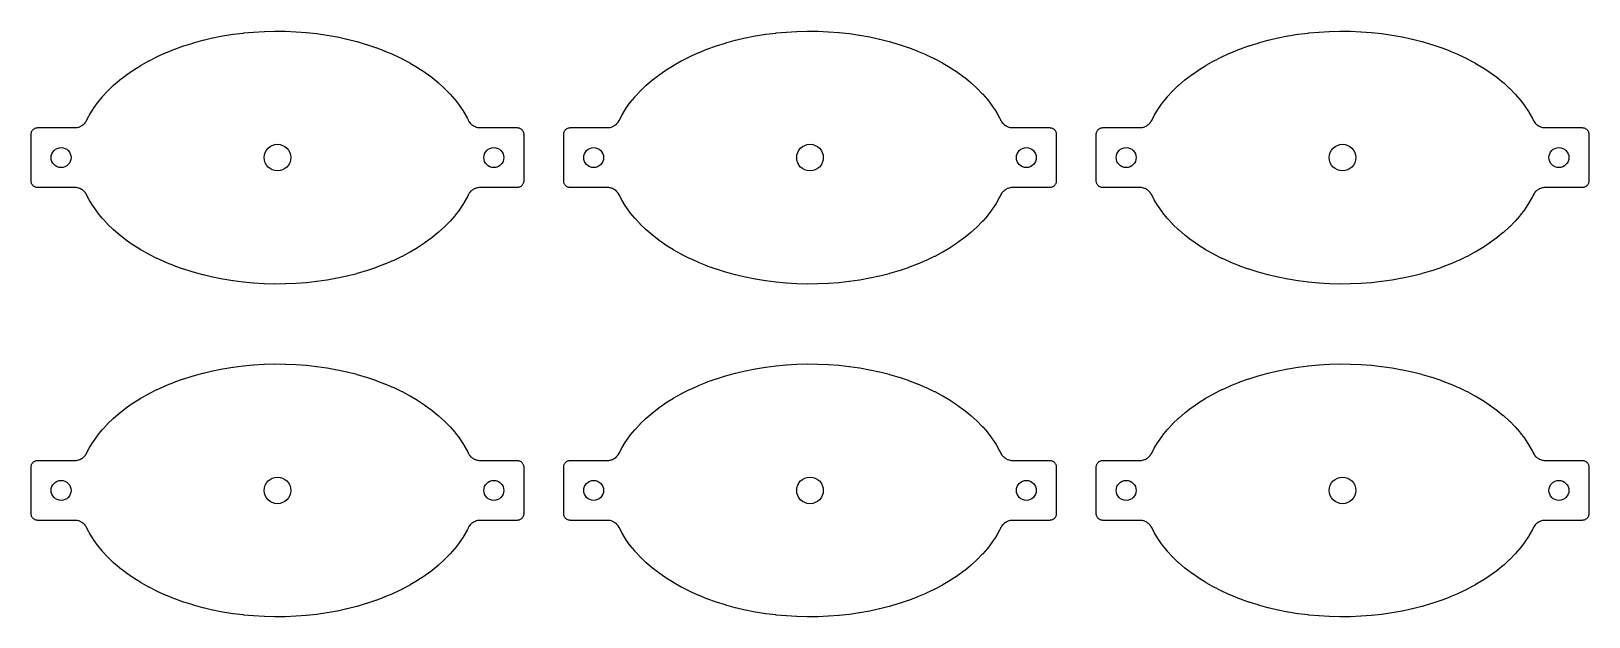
# Model space of a CAD drawing. Header units: millimetres. Extents: x 6 to 474, y 17 to 193.
import ezdxf

# ---------------------------------------------------------------- set-up
doc = ezdxf.new("R2010")
doc.units = ezdxf.units.MM
doc.layers.add('CUT', color=1, linetype='Continuous')

msp = doc.modelspace()

# ---------------------------------------------------------------- linework, layer by layer
at = {"layer": 'CUT'}
for points in [[(8, 146), (7.8, 146.01), (7.61, 146.04), (7.42, 146.09), (7.23, 146.15), (7.06, 146.24), (6.89, 146.34), (6.73, 146.45), (6.59, 146.59), (6.45, 146.73), (6.34, 146.89), (6.24, 147.06), (6.15, 147.23), (6.09, 147.42), (6.04, 147.61), (6.01, 147.8), (6, 148), (6, 162), (6.01, 162.2), (6.04, 162.39), (6.09, 162.58), (6.15, 162.77), (6.24, 162.94), (6.34, 163.11), (6.45, 163.27), (6.59, 163.41), (6.73, 163.55), (6.89, 163.66), (7.06, 163.76), (7.23, 163.85), (7.42, 163.91), (7.61, 163.96), (7.8, 163.99), (8, 164), (19.08, 164), (19.13, 164), (19.45, 164.02), (19.55, 164.03), (19.85, 164.07), (19.94, 164.09), (20.23, 164.16), (20.33, 164.19), (20.61, 164.29), (20.7, 164.33), (20.97, 164.46), (21.05, 164.51), (21.31, 164.66), (21.39, 164.72), (21.63, 164.9), (21.71, 164.96), (21.92, 165.17), (21.99, 165.24), (22.19, 165.46), (22.25, 165.54), (22.43, 165.78), (22.48, 165.86), (22.64, 166.14), (22.67, 166.18), (23.45, 167.69), (23.48, 167.75), (23.52, 167.82), (23.55, 167.88), (24.59, 169.57), (24.63, 169.63), (24.66, 169.68), (24.7, 169.74), (25.89, 171.41), (25.92, 171.46), (25.96, 171.51), (26, 171.56), (27.33, 173.2), (27.37, 173.25), (27.41, 173.29), (27.45, 173.34), (28.93, 174.94), (28.97, 174.98), (29.01, 175.02), (29.05, 175.07), (30.66, 176.62), (30.71, 176.66), (30.75, 176.7), (30.79, 176.74), (32.54, 178.25), (32.58, 178.28), (32.62, 178.31), (32.66, 178.35), (34.55, 179.8), (34.59, 179.83), (34.63, 179.86), (34.67, 179.89), (36.68, 181.29), (36.72, 181.32), (36.76, 181.35), (36.8, 181.37), (38.94, 182.71), (38.98, 182.73), (39.02, 182.75), (39.06, 182.78), (41.31, 184.04), (41.35, 184.06), (41.39, 184.08), (41.42, 184.1), (43.78, 185.3), (43.82, 185.31), (43.86, 185.33), (43.9, 185.35), (46.36, 186.47), (46.4, 186.48), (46.44, 186.5), (46.48, 186.51), (49.03, 187.55), (49.07, 187.56), (49.11, 187.58), (49.15, 187.59), (51.79, 188.54), (51.83, 188.55), (51.87, 188.56), (51.9, 188.57), (54.63, 189.43), (54.67, 189.45), (54.7, 189.46), (54.74, 189.47), (57.54, 190.24), (57.57, 190.24), (57.61, 190.25), (57.64, 190.26), (60.51, 190.94), (60.54, 190.95), (60.58, 190.95), (60.61, 190.96), (63.53, 191.54), (63.56, 191.55), (63.6, 191.55), (63.63, 191.56), (66.6, 192.04), (66.63, 192.04), (66.67, 192.05), (66.7, 192.05), (69.7, 192.44), (69.74, 192.44), (69.77, 192.44), (69.81, 192.45), (72.84, 192.73), (72.87, 192.73), (72.91, 192.73), (72.94, 192.74), (75.99, 192.91), (76.03, 192.92), (76.06, 192.92), (76.09, 192.92), (79.16, 193), (79.19, 193), (79.22, 193), (79.26, 193), (82.33, 192.97), (82.36, 192.97), (82.39, 192.97), (82.43, 192.97), (85.49, 192.84), (85.52, 192.84), (85.55, 192.84), (85.59, 192.83), (88.63, 192.6), (88.66, 192.6), (88.7, 192.6), (88.73, 192.59), (91.75, 192.26), (91.79, 192.26), (91.82, 192.25), (91.85, 192.25), (94.84, 191.82), (94.87, 191.81), (94.91, 191.81), (94.94, 191.8), (97.89, 191.27), (97.92, 191.26), (97.95, 191.26), (97.99, 191.25), (100.88, 190.62), (100.92, 190.62), (100.95, 190.61), (100.99, 190.6), (103.82, 189.88), (103.85, 189.87), (103.89, 189.86), (103.93, 189.85), (106.69, 189.03), (106.73, 189.02), (106.76, 189.01), (106.8, 189), (109.49, 188.09), (109.52, 188.08), (109.56, 188.07), (109.6, 188.05), (112.2, 187.06), (112.24, 187.05), (112.27, 187.03), (112.31, 187.02), (114.82, 185.94), (114.86, 185.93), (114.9, 185.91), (114.94, 185.89), (117.35, 184.74), (117.39, 184.72), (117.43, 184.7), (117.47, 184.68), (119.77, 183.45), (119.81, 183.43), (119.85, 183.41), (119.89, 183.38), (122.08, 182.08), (122.12, 182.06), (122.16, 182.03), (122.2, 182.01), (124.28, 180.64), (124.32, 180.61), (124.36, 180.59), (124.4, 180.56), (126.35, 179.13), (126.39, 179.1), (126.43, 179.07), (126.47, 179.03), (128.29, 177.55), (128.33, 177.51), (128.37, 177.48), (128.41, 177.44), (130.1, 175.91), (130.14, 175.87), (130.18, 175.83), (130.22, 175.79), (131.77, 174.21), (131.81, 174.17), (131.85, 174.12), (131.89, 174.08), (133.29, 172.46), (133.33, 172.41), (133.37, 172.36), (133.41, 172.31), (134.67, 170.66), (134.71, 170.6), (134.74, 170.55), (134.78, 170.49), (135.89, 168.81), (135.93, 168.76), (135.96, 168.7), (136, 168.64), (136.96, 166.93), (137, 166.87), (137.03, 166.8), (137.06, 166.74), (137.26, 166.31), (137.28, 166.27), (137.43, 166), (137.47, 165.92), (137.63, 165.69), (137.68, 165.61), (137.86, 165.39), (137.92, 165.32), (138.12, 165.12), (138.19, 165.05), (138.4, 164.87), (138.48, 164.81), (138.71, 164.65), (138.79, 164.6), (139.03, 164.46), (139.12, 164.42), (139.37, 164.3), (139.46, 164.27), (139.73, 164.17), (139.82, 164.15), (140.09, 164.08), (140.19, 164.06), (140.47, 164.02), (140.56, 164.02), (140.87, 164), (140.91, 164), (152, 164), (152.2, 163.99), (152.39, 163.96), (152.58, 163.91), (152.77, 163.85), (152.94, 163.76), (153.11, 163.66), (153.27, 163.55), (153.41, 163.41), (153.55, 163.27), (153.66, 163.11), (153.76, 162.94), (153.85, 162.77), (153.91, 162.58), (153.96, 162.39), (153.99, 162.2), (154, 162), (154, 148), (153.99, 147.8), (153.96, 147.61), (153.91, 147.42), (153.85, 147.23), (153.76, 147.06), (153.66, 146.89), (153.55, 146.73), (153.41, 146.59), (153.27, 146.45), (153.11, 146.34), (152.94, 146.24), (152.77, 146.15), (152.58, 146.09), (152.39, 146.04), (152.2, 146.01), (152, 146), (140.91, 146), (140.87, 146), (140.56, 145.98), (140.47, 145.98), (140.19, 145.94), (140.09, 145.92), (139.82, 145.85), (139.73, 145.83), (139.46, 145.73), (139.37, 145.7), (139.12, 145.58), (139.03, 145.54), (138.79, 145.4), (138.71, 145.35), (138.48, 145.19), (138.4, 145.13), (138.19, 144.95), (138.12, 144.88), (137.92, 144.68), (137.86, 144.61), (137.68, 144.39), (137.63, 144.31), (137.47, 144.08), (137.43, 144), (137.28, 143.73), (137.26, 143.69), (137.06, 143.26), (137.03, 143.2), (137, 143.13), (136.96, 143.07), (136, 141.36), (135.96, 141.3), (135.93, 141.24), (135.89, 141.19), (134.78, 139.51), (134.74, 139.45), (134.71, 139.4), (134.67, 139.34), (133.41, 137.69), (133.37, 137.64), (133.33, 137.59), (133.29, 137.54), (131.89, 135.92), (131.85, 135.88), (131.81, 135.83), (131.77, 135.79), (130.22, 134.21), (130.18, 134.17), (130.14, 134.13), (130.1, 134.09), (128.41, 132.56), (128.37, 132.52), (128.33, 132.49), (128.29, 132.45), (126.47, 130.97), (126.43, 130.93), (126.39, 130.9), (126.35, 130.87), (124.4, 129.44), (124.36, 129.41), (124.32, 129.39), (124.28, 129.36), (122.2, 127.99), (122.16, 127.97), (122.12, 127.94), (122.08, 127.92), (119.89, 126.62), (119.85, 126.59), (119.81, 126.57), (119.77, 126.55), (117.47, 125.32), (117.43, 125.3), (117.39, 125.28), (117.35, 125.26), (114.94, 124.11), (114.9, 124.09), (114.86, 124.07), (114.82, 124.06), (112.31, 122.98), (112.27, 122.97), (112.24, 122.95), (112.2, 122.94), (109.6, 121.95), (109.56, 121.93), (109.52, 121.92), (109.49, 121.91), (106.8, 121), (106.76, 120.99), (106.73, 120.98), (106.69, 120.97), (103.93, 120.15), (103.89, 120.14), (103.85, 120.13), (103.82, 120.12), (100.99, 119.4), (100.95, 119.39), (100.92, 119.38), (100.88, 119.38), (97.99, 118.75), (97.95, 118.74), (97.92, 118.74), (97.89, 118.73), (94.94, 118.2), (94.91, 118.19), (94.87, 118.19), (94.84, 118.18), (91.85, 117.75), (91.82, 117.75), (91.79, 117.74), (91.75, 117.74), (88.73, 117.41), (88.7, 117.4), (88.66, 117.4), (88.63, 117.4), (85.59, 117.17), (85.55, 117.16), (85.52, 117.16), (85.49, 117.16), (82.43, 117.03), (82.39, 117.03), (82.36, 117.03), (82.33, 117.03), (79.26, 117), (79.22, 117), (79.19, 117), (79.16, 117), (76.09, 117.08), (76.06, 117.08), (76.03, 117.08), (75.99, 117.09), (72.94, 117.26), (72.91, 117.27), (72.87, 117.27), (72.84, 117.27), (69.81, 117.55), (69.77, 117.56), (69.74, 117.56), (69.7, 117.56), (66.7, 117.95), (66.67, 117.95), (66.63, 117.96), (66.6, 117.96), (63.63, 118.44), (63.6, 118.45), (63.56, 118.45), (63.53, 118.46), (60.61, 119.04), (60.58, 119.05), (60.54, 119.05), (60.51, 119.06), (57.64, 119.74), (57.61, 119.75), (57.57, 119.76), (57.54, 119.76), (54.74, 120.53), (54.7, 120.54), (54.67, 120.55), (54.63, 120.57), (51.9, 121.43), (51.87, 121.44), (51.83, 121.45), (51.79, 121.46), (49.15, 122.41), (49.11, 122.42), (49.07, 122.44), (49.03, 122.45), (46.48, 123.49), (46.44, 123.5), (46.4, 123.52), (46.36, 123.53), (43.9, 124.65), (43.86, 124.67), (43.82, 124.69), (43.78, 124.7), (41.42, 125.9), (41.39, 125.92), (41.35, 125.94), (41.31, 125.96), (39.06, 127.22), (39.02, 127.25), (38.98, 127.27), (38.94, 127.29), (36.8, 128.63), (36.76, 128.65), (36.72, 128.68), (36.68, 128.71), (34.67, 130.11), (34.63, 130.14), (34.59, 130.17), (34.55, 130.2), (32.66, 131.65), (32.62, 131.69), (32.58, 131.72), (32.54, 131.75), (30.79, 133.26), (30.75, 133.3), (30.71, 133.34), (30.66, 133.38), (29.05, 134.93), (29.01, 134.98), (28.97, 135.02), (28.93, 135.06), (27.45, 136.66), (27.41, 136.71), (27.37, 136.75), (27.33, 136.8), (26, 138.44), (25.96, 138.49), (25.92, 138.54), (25.89, 138.59), (24.7, 140.26), (24.66, 140.32), (24.63, 140.37), (24.59, 140.43), (23.55, 142.12), (23.52, 142.18), (23.48, 142.25), (23.45, 142.31), (22.67, 143.82), (22.64, 143.86), (22.48, 144.14), (22.43, 144.22), (22.25, 144.46), (22.19, 144.54), (21.99, 144.76), (21.92, 144.83), (21.71, 145.04), (21.63, 145.1), (21.39, 145.28), (21.31, 145.34), (21.05, 145.49), (20.97, 145.54), (20.7, 145.67), (20.61, 145.71), (20.33, 145.81), (20.23, 145.84), (19.94, 145.91), (19.85, 145.93), (19.55, 145.97), (19.45, 145.98), (19.13, 146), (19.08, 146), (8, 146)], [(168, 146), (167.8, 146.01), (167.61, 146.04), (167.42, 146.09), (167.23, 146.15), (167.06, 146.24), (166.89, 146.34), (166.73, 146.45), (166.59, 146.59), (166.45, 146.73), (166.34, 146.89), (166.24, 147.06), (166.15, 147.23), (166.09, 147.42), (166.04, 147.61), (166.01, 147.8), (166, 148), (166, 162), (166.01, 162.2), (166.04, 162.39), (166.09, 162.58), (166.15, 162.77), (166.24, 162.94), (166.34, 163.11), (166.45, 163.27), (166.59, 163.41), (166.73, 163.55), (166.89, 163.66), (167.06, 163.76), (167.23, 163.85), (167.42, 163.91), (167.61, 163.96), (167.8, 163.99), (168, 164), (179.08, 164), (179.13, 164), (179.45, 164.02), (179.55, 164.03), (179.85, 164.07), (179.94, 164.09), (180.23, 164.16), (180.33, 164.19), (180.61, 164.29), (180.7, 164.33), (180.97, 164.46), (181.05, 164.51), (181.31, 164.66), (181.39, 164.72), (181.63, 164.9), (181.71, 164.96), (181.92, 165.17), (181.99, 165.24), (182.19, 165.46), (182.25, 165.54), (182.43, 165.78), (182.48, 165.86), (182.64, 166.14), (182.67, 166.18), (183.45, 167.69), (183.48, 167.75), (183.52, 167.82), (183.55, 167.88), (184.59, 169.57), (184.63, 169.63), (184.66, 169.68), (184.7, 169.74), (185.89, 171.41), (185.92, 171.46), (185.96, 171.51), (186, 171.56), (187.33, 173.2), (187.37, 173.25), (187.41, 173.29), (187.45, 173.34), (188.93, 174.94), (188.97, 174.98), (189.01, 175.02), (189.05, 175.07), (190.66, 176.62), (190.71, 176.66), (190.75, 176.7), (190.79, 176.74), (192.54, 178.25), (192.58, 178.28), (192.62, 178.31), (192.66, 178.35), (194.55, 179.8), (194.59, 179.83), (194.63, 179.86), (194.67, 179.89), (196.68, 181.29), (196.72, 181.32), (196.76, 181.35), (196.8, 181.37), (198.94, 182.71), (198.98, 182.73), (199.02, 182.75), (199.06, 182.78), (201.31, 184.04), (201.35, 184.06), (201.39, 184.08), (201.42, 184.1), (203.78, 185.3), (203.82, 185.31), (203.86, 185.33), (203.9, 185.35), (206.36, 186.47), (206.4, 186.48), (206.44, 186.5), (206.48, 186.51), (209.03, 187.55), (209.07, 187.56), (209.11, 187.58), (209.15, 187.59), (211.79, 188.54), (211.83, 188.55), (211.87, 188.56), (211.9, 188.57), (214.63, 189.43), (214.67, 189.45), (214.7, 189.46), (214.74, 189.47), (217.54, 190.24), (217.57, 190.24), (217.61, 190.25), (217.64, 190.26), (220.51, 190.94), (220.54, 190.95), (220.58, 190.95), (220.61, 190.96), (223.53, 191.54), (223.56, 191.55), (223.6, 191.55), (223.63, 191.56), (226.6, 192.04), (226.63, 192.04), (226.67, 192.05), (226.7, 192.05), (229.7, 192.44), (229.74, 192.44), (229.77, 192.44), (229.81, 192.45), (232.84, 192.73), (232.87, 192.73), (232.91, 192.73), (232.94, 192.74), (235.99, 192.91), (236.03, 192.92), (236.06, 192.92), (236.09, 192.92), (239.16, 193), (239.19, 193), (239.22, 193), (239.26, 193), (242.33, 192.97), (242.36, 192.97), (242.39, 192.97), (242.43, 192.97), (245.49, 192.84), (245.52, 192.84), (245.55, 192.84), (245.59, 192.83), (248.63, 192.6), (248.66, 192.6), (248.7, 192.6), (248.73, 192.59), (251.75, 192.26), (251.79, 192.26), (251.82, 192.25), (251.85, 192.25), (254.84, 191.82), (254.87, 191.81), (254.91, 191.81), (254.94, 191.8), (257.89, 191.27), (257.92, 191.26), (257.95, 191.26), (257.99, 191.25), (260.88, 190.62), (260.92, 190.62), (260.95, 190.61), (260.99, 190.6), (263.82, 189.88), (263.85, 189.87), (263.89, 189.86), (263.93, 189.85), (266.69, 189.03), (266.73, 189.02), (266.76, 189.01), (266.8, 189), (269.49, 188.09), (269.52, 188.08), (269.56, 188.07), (269.6, 188.05), (272.2, 187.06), (272.24, 187.05), (272.27, 187.03), (272.31, 187.02), (274.82, 185.94), (274.86, 185.93), (274.9, 185.91), (274.94, 185.89), (277.35, 184.74), (277.39, 184.72), (277.43, 184.7), (277.47, 184.68), (279.77, 183.45), (279.81, 183.43), (279.85, 183.41), (279.89, 183.38), (282.08, 182.08), (282.12, 182.06), (282.16, 182.03), (282.2, 182.01), (284.28, 180.64), (284.32, 180.61), (284.36, 180.59), (284.4, 180.56), (286.35, 179.13), (286.39, 179.1), (286.43, 179.07), (286.47, 179.03), (288.29, 177.55), (288.33, 177.51), (288.37, 177.48), (288.41, 177.44), (290.1, 175.91), (290.14, 175.87), (290.18, 175.83), (290.22, 175.79), (291.77, 174.21), (291.81, 174.17), (291.85, 174.12), (291.89, 174.08), (293.29, 172.46), (293.33, 172.41), (293.37, 172.36), (293.41, 172.31), (294.67, 170.66), (294.71, 170.6), (294.74, 170.55), (294.78, 170.49), (295.89, 168.81), (295.93, 168.76), (295.96, 168.7), (296, 168.64), (296.96, 166.93), (297, 166.87), (297.03, 166.8), (297.06, 166.74), (297.26, 166.31), (297.28, 166.27), (297.43, 166), (297.47, 165.92), (297.63, 165.69), (297.68, 165.61), (297.86, 165.39), (297.92, 165.32), (298.12, 165.12), (298.19, 165.05), (298.4, 164.87), (298.48, 164.81), (298.71, 164.65), (298.79, 164.6), (299.03, 164.46), (299.12, 164.42), (299.37, 164.3), (299.46, 164.27), (299.73, 164.17), (299.82, 164.15), (300.09, 164.08), (300.19, 164.06), (300.47, 164.02), (300.56, 164.02), (300.87, 164), (300.91, 164), (312, 164), (312.2, 163.99), (312.39, 163.96), (312.58, 163.91), (312.77, 163.85), (312.94, 163.76), (313.11, 163.66), (313.27, 163.55), (313.41, 163.41), (313.55, 163.27), (313.66, 163.11), (313.76, 162.94), (313.85, 162.77), (313.91, 162.58), (313.96, 162.39), (313.99, 162.2), (314, 162), (314, 148), (313.99, 147.8), (313.96, 147.61), (313.91, 147.42), (313.85, 147.23), (313.76, 147.06), (313.66, 146.89), (313.55, 146.73), (313.41, 146.59), (313.27, 146.45), (313.11, 146.34), (312.94, 146.24), (312.77, 146.15), (312.58, 146.09), (312.39, 146.04), (312.2, 146.01), (312, 146), (300.91, 146), (300.87, 146), (300.56, 145.98), (300.47, 145.98), (300.19, 145.94), (300.09, 145.92), (299.82, 145.85), (299.73, 145.83), (299.46, 145.73), (299.37, 145.7), (299.12, 145.58), (299.03, 145.54), (298.79, 145.4), (298.71, 145.35), (298.48, 145.19), (298.4, 145.13), (298.19, 144.95), (298.12, 144.88), (297.92, 144.68), (297.86, 144.61), (297.68, 144.39), (297.63, 144.31), (297.47, 144.08), (297.43, 144), (297.28, 143.73), (297.26, 143.69), (297.06, 143.26), (297.03, 143.2), (297, 143.13), (296.96, 143.07), (296, 141.36), (295.96, 141.3), (295.93, 141.24), (295.89, 141.19), (294.78, 139.51), (294.74, 139.45), (294.71, 139.4), (294.67, 139.34), (293.41, 137.69), (293.37, 137.64), (293.33, 137.59), (293.29, 137.54), (291.89, 135.92), (291.85, 135.88), (291.81, 135.83), (291.77, 135.79), (290.22, 134.21), (290.18, 134.17), (290.14, 134.13), (290.1, 134.09), (288.41, 132.56), (288.37, 132.52), (288.33, 132.49), (288.29, 132.45), (286.47, 130.97), (286.43, 130.93), (286.39, 130.9), (286.35, 130.87), (284.4, 129.44), (284.36, 129.41), (284.32, 129.39), (284.28, 129.36), (282.2, 127.99), (282.16, 127.97), (282.12, 127.94), (282.08, 127.92), (279.89, 126.62), (279.85, 126.59), (279.81, 126.57), (279.77, 126.55), (277.47, 125.32), (277.43, 125.3), (277.39, 125.28), (277.35, 125.26), (274.94, 124.11), (274.9, 124.09), (274.86, 124.07), (274.82, 124.06), (272.31, 122.98), (272.27, 122.97), (272.24, 122.95), (272.2, 122.94), (269.6, 121.95), (269.56, 121.93), (269.52, 121.92), (269.49, 121.91), (266.8, 121), (266.76, 120.99), (266.73, 120.98), (266.69, 120.97), (263.93, 120.15), (263.89, 120.14), (263.85, 120.13), (263.82, 120.12), (260.99, 119.4), (260.95, 119.39), (260.92, 119.38), (260.88, 119.38), (257.99, 118.75), (257.95, 118.74), (257.92, 118.74), (257.89, 118.73), (254.94, 118.2), (254.91, 118.19), (254.87, 118.19), (254.84, 118.18), (251.85, 117.75), (251.82, 117.75), (251.79, 117.74), (251.75, 117.74), (248.73, 117.41), (248.7, 117.4), (248.66, 117.4), (248.63, 117.4), (245.59, 117.17), (245.55, 117.16), (245.52, 117.16), (245.49, 117.16), (242.43, 117.03), (242.39, 117.03), (242.36, 117.03), (242.33, 117.03), (239.26, 117), (239.22, 117), (239.19, 117), (239.16, 117), (236.09, 117.08), (236.06, 117.08), (236.03, 117.08), (235.99, 117.09), (232.94, 117.26), (232.91, 117.27), (232.87, 117.27), (232.84, 117.27), (229.81, 117.55), (229.77, 117.56), (229.74, 117.56), (229.7, 117.56), (226.7, 117.95), (226.67, 117.95), (226.63, 117.96), (226.6, 117.96), (223.63, 118.44), (223.6, 118.45), (223.56, 118.45), (223.53, 118.46), (220.61, 119.04), (220.58, 119.05), (220.54, 119.05), (220.51, 119.06), (217.64, 119.74), (217.61, 119.75), (217.57, 119.76), (217.54, 119.76), (214.74, 120.53), (214.7, 120.54), (214.67, 120.55), (214.63, 120.57), (211.9, 121.43), (211.87, 121.44), (211.83, 121.45), (211.79, 121.46), (209.15, 122.41), (209.11, 122.42), (209.07, 122.44), (209.03, 122.45), (206.48, 123.49), (206.44, 123.5), (206.4, 123.52), (206.36, 123.53), (203.9, 124.65), (203.86, 124.67), (203.82, 124.69), (203.78, 124.7), (201.42, 125.9), (201.39, 125.92), (201.35, 125.94), (201.31, 125.96), (199.06, 127.22), (199.02, 127.25), (198.98, 127.27), (198.94, 127.29), (196.8, 128.63), (196.76, 128.65), (196.72, 128.68), (196.68, 128.71), (194.67, 130.11), (194.63, 130.14), (194.59, 130.17), (194.55, 130.2), (192.66, 131.65), (192.62, 131.69), (192.58, 131.72), (192.54, 131.75), (190.79, 133.26), (190.75, 133.3), (190.71, 133.34), (190.66, 133.38), (189.05, 134.93), (189.01, 134.98), (188.97, 135.02), (188.93, 135.06), (187.45, 136.66), (187.41, 136.71), (187.37, 136.75), (187.33, 136.8), (186, 138.44), (185.96, 138.49), (185.92, 138.54), (185.89, 138.59), (184.7, 140.26), (184.66, 140.32), (184.63, 140.37), (184.59, 140.43), (183.55, 142.12), (183.52, 142.18), (183.48, 142.25), (183.45, 142.31), (182.67, 143.82), (182.64, 143.86), (182.48, 144.14), (182.43, 144.22), (182.25, 144.46), (182.19, 144.54), (181.99, 144.76), (181.92, 144.83), (181.71, 145.04), (181.63, 145.1), (181.39, 145.28), (181.31, 145.34), (181.05, 145.49), (180.97, 145.54), (180.7, 145.67), (180.61, 145.71), (180.33, 145.81), (180.23, 145.84), (179.94, 145.91), (179.85, 145.93), (179.55, 145.97), (179.45, 145.98), (179.13, 146), (179.08, 146), (168, 146)], [(328, 146), (327.8, 146.01), (327.61, 146.04), (327.42, 146.09), (327.23, 146.15), (327.06, 146.24), (326.89, 146.34), (326.73, 146.45), (326.59, 146.59), (326.45, 146.73), (326.34, 146.89), (326.24, 147.06), (326.15, 147.23), (326.09, 147.42), (326.04, 147.61), (326.01, 147.8), (326, 148), (326, 162), (326.01, 162.2), (326.04, 162.39), (326.09, 162.58), (326.15, 162.77), (326.24, 162.94), (326.34, 163.11), (326.45, 163.27), (326.59, 163.41), (326.73, 163.55), (326.89, 163.66), (327.06, 163.76), (327.23, 163.85), (327.42, 163.91), (327.61, 163.96), (327.8, 163.99), (328, 164), (339.08, 164), (339.13, 164), (339.45, 164.02), (339.55, 164.03), (339.85, 164.07), (339.94, 164.09), (340.23, 164.16), (340.33, 164.19), (340.61, 164.29), (340.7, 164.33), (340.97, 164.46), (341.05, 164.51), (341.31, 164.66), (341.39, 164.72), (341.63, 164.9), (341.71, 164.96), (341.92, 165.17), (341.99, 165.24), (342.19, 165.46), (342.25, 165.54), (342.43, 165.78), (342.48, 165.86), (342.64, 166.14), (342.67, 166.18), (343.45, 167.69), (343.48, 167.75), (343.52, 167.82), (343.55, 167.88), (344.59, 169.57), (344.63, 169.63), (344.66, 169.68), (344.7, 169.74), (345.89, 171.41), (345.92, 171.46), (345.96, 171.51), (346, 171.56), (347.33, 173.2), (347.37, 173.25), (347.41, 173.29), (347.45, 173.34), (348.93, 174.94), (348.97, 174.98), (349.01, 175.02), (349.05, 175.07), (350.66, 176.62), (350.71, 176.66), (350.75, 176.7), (350.79, 176.74), (352.54, 178.25), (352.58, 178.28), (352.62, 178.31), (352.66, 178.35), (354.55, 179.8), (354.59, 179.83), (354.63, 179.86), (354.67, 179.89), (356.68, 181.29), (356.72, 181.32), (356.76, 181.35), (356.8, 181.37), (358.94, 182.71), (358.98, 182.73), (359.02, 182.75), (359.06, 182.78), (361.31, 184.04), (361.35, 184.06), (361.39, 184.08), (361.42, 184.1), (363.78, 185.3), (363.82, 185.31), (363.86, 185.33), (363.9, 185.35), (366.36, 186.47), (366.4, 186.48), (366.44, 186.5), (366.48, 186.51), (369.03, 187.55), (369.07, 187.56), (369.11, 187.58), (369.15, 187.59), (371.79, 188.54), (371.83, 188.55), (371.87, 188.56), (371.9, 188.57), (374.63, 189.43), (374.67, 189.45), (374.7, 189.46), (374.74, 189.47), (377.54, 190.24), (377.57, 190.24), (377.61, 190.25), (377.64, 190.26), (380.51, 190.94), (380.54, 190.95), (380.58, 190.95), (380.61, 190.96), (383.53, 191.54), (383.56, 191.55), (383.6, 191.55), (383.63, 191.56), (386.6, 192.04), (386.63, 192.04), (386.67, 192.05), (386.7, 192.05), (389.7, 192.44), (389.74, 192.44), (389.77, 192.44), (389.81, 192.45), (392.84, 192.73), (392.87, 192.73), (392.91, 192.73), (392.94, 192.74), (395.99, 192.91), (396.03, 192.92), (396.06, 192.92), (396.09, 192.92), (399.16, 193), (399.19, 193), (399.22, 193), (399.26, 193), (402.33, 192.97), (402.36, 192.97), (402.39, 192.97), (402.43, 192.97), (405.49, 192.84), (405.52, 192.84), (405.55, 192.84), (405.59, 192.83), (408.63, 192.6), (408.66, 192.6), (408.7, 192.6), (408.73, 192.59), (411.75, 192.26), (411.79, 192.26), (411.82, 192.25), (411.85, 192.25), (414.84, 191.82), (414.87, 191.81), (414.91, 191.81), (414.94, 191.8), (417.89, 191.27), (417.92, 191.26), (417.95, 191.26), (417.99, 191.25), (420.88, 190.62), (420.92, 190.62), (420.95, 190.61), (420.99, 190.6), (423.82, 189.88), (423.85, 189.87), (423.89, 189.86), (423.93, 189.85), (426.69, 189.03), (426.73, 189.02), (426.76, 189.01), (426.8, 189), (429.49, 188.09), (429.52, 188.08), (429.56, 188.07), (429.6, 188.05), (432.2, 187.06), (432.24, 187.05), (432.27, 187.03), (432.31, 187.02), (434.82, 185.94), (434.86, 185.93), (434.9, 185.91), (434.94, 185.89), (437.35, 184.74), (437.39, 184.72), (437.43, 184.7), (437.47, 184.68), (439.77, 183.45), (439.81, 183.43), (439.85, 183.41), (439.89, 183.38), (442.08, 182.08), (442.12, 182.06), (442.16, 182.03), (442.2, 182.01), (444.28, 180.64), (444.32, 180.61), (444.36, 180.59), (444.4, 180.56), (446.35, 179.13), (446.39, 179.1), (446.43, 179.07), (446.47, 179.03), (448.29, 177.55), (448.33, 177.51), (448.37, 177.48), (448.41, 177.44), (450.1, 175.91), (450.14, 175.87), (450.18, 175.83), (450.22, 175.79), (451.77, 174.21), (451.81, 174.17), (451.85, 174.12), (451.89, 174.08), (453.29, 172.46), (453.33, 172.41), (453.37, 172.36), (453.41, 172.31), (454.67, 170.66), (454.71, 170.6), (454.74, 170.55), (454.78, 170.49), (455.89, 168.81), (455.93, 168.76), (455.96, 168.7), (456, 168.64), (456.96, 166.93), (457, 166.87), (457.03, 166.8), (457.06, 166.74), (457.26, 166.31), (457.28, 166.27), (457.43, 166), (457.47, 165.92), (457.63, 165.69), (457.68, 165.61), (457.86, 165.39), (457.92, 165.32), (458.12, 165.12), (458.19, 165.05), (458.4, 164.87), (458.48, 164.81), (458.71, 164.65), (458.79, 164.6), (459.03, 164.46), (459.12, 164.42), (459.37, 164.3), (459.46, 164.27), (459.73, 164.17), (459.82, 164.15), (460.09, 164.08), (460.19, 164.06), (460.47, 164.02), (460.56, 164.02), (460.87, 164), (460.91, 164), (472, 164), (472.2, 163.99), (472.39, 163.96), (472.58, 163.91), (472.77, 163.85), (472.94, 163.76), (473.11, 163.66), (473.27, 163.55), (473.41, 163.41), (473.55, 163.27), (473.66, 163.11), (473.76, 162.94), (473.85, 162.77), (473.91, 162.58), (473.96, 162.39), (473.99, 162.2), (474, 162), (474, 148), (473.99, 147.8), (473.96, 147.61), (473.91, 147.42), (473.85, 147.23), (473.76, 147.06), (473.66, 146.89), (473.55, 146.73), (473.41, 146.59), (473.27, 146.45), (473.11, 146.34), (472.94, 146.24), (472.77, 146.15), (472.58, 146.09), (472.39, 146.04), (472.2, 146.01), (472, 146), (460.91, 146), (460.87, 146), (460.56, 145.98), (460.47, 145.98), (460.19, 145.94), (460.09, 145.92), (459.82, 145.85), (459.73, 145.83), (459.46, 145.73), (459.37, 145.7), (459.12, 145.58), (459.03, 145.54), (458.79, 145.4), (458.71, 145.35), (458.48, 145.19), (458.4, 145.13), (458.19, 144.95), (458.12, 144.88), (457.92, 144.68), (457.86, 144.61), (457.68, 144.39), (457.63, 144.31), (457.47, 144.08), (457.43, 144), (457.28, 143.73), (457.26, 143.69), (457.06, 143.26), (457.03, 143.2), (457, 143.13), (456.96, 143.07), (456, 141.36), (455.96, 141.3), (455.93, 141.24), (455.89, 141.19), (454.78, 139.51), (454.74, 139.45), (454.71, 139.4), (454.67, 139.34), (453.41, 137.69), (453.37, 137.64), (453.33, 137.59), (453.29, 137.54), (451.89, 135.92), (451.85, 135.88), (451.81, 135.83), (451.77, 135.79), (450.22, 134.21), (450.18, 134.17), (450.14, 134.13), (450.1, 134.09), (448.41, 132.56), (448.37, 132.52), (448.33, 132.49), (448.29, 132.45), (446.47, 130.97), (446.43, 130.93), (446.39, 130.9), (446.35, 130.87), (444.4, 129.44), (444.36, 129.41), (444.32, 129.39), (444.28, 129.36), (442.2, 127.99), (442.16, 127.97), (442.12, 127.94), (442.08, 127.92), (439.89, 126.62), (439.85, 126.59), (439.81, 126.57), (439.77, 126.55), (437.47, 125.32), (437.43, 125.3), (437.39, 125.28), (437.35, 125.26), (434.94, 124.11), (434.9, 124.09), (434.86, 124.07), (434.82, 124.06), (432.31, 122.98), (432.27, 122.97), (432.24, 122.95), (432.2, 122.94), (429.6, 121.95), (429.56, 121.93), (429.52, 121.92), (429.49, 121.91), (426.8, 121), (426.76, 120.99), (426.73, 120.98), (426.69, 120.97), (423.93, 120.15), (423.89, 120.14), (423.85, 120.13), (423.82, 120.12), (420.99, 119.4), (420.95, 119.39), (420.92, 119.38), (420.88, 119.38), (417.99, 118.75), (417.95, 118.74), (417.92, 118.74), (417.89, 118.73), (414.94, 118.2), (414.91, 118.19), (414.87, 118.19), (414.84, 118.18), (411.85, 117.75), (411.82, 117.75), (411.79, 117.74), (411.75, 117.74), (408.73, 117.41), (408.7, 117.4), (408.66, 117.4), (408.63, 117.4), (405.59, 117.17), (405.55, 117.16), (405.52, 117.16), (405.49, 117.16), (402.43, 117.03), (402.39, 117.03), (402.36, 117.03), (402.33, 117.03), (399.26, 117), (399.22, 117), (399.19, 117), (399.16, 117), (396.09, 117.08), (396.06, 117.08), (396.03, 117.08), (395.99, 117.09), (392.94, 117.26), (392.91, 117.27), (392.87, 117.27), (392.84, 117.27), (389.81, 117.55), (389.77, 117.56), (389.74, 117.56), (389.7, 117.56), (386.7, 117.95), (386.67, 117.95), (386.63, 117.96), (386.6, 117.96), (383.63, 118.44), (383.6, 118.45), (383.56, 118.45), (383.53, 118.46), (380.61, 119.04), (380.58, 119.05), (380.54, 119.05), (380.51, 119.06), (377.64, 119.74), (377.61, 119.75), (377.57, 119.76), (377.54, 119.76), (374.74, 120.53), (374.7, 120.54), (374.67, 120.55), (374.63, 120.57), (371.9, 121.43), (371.87, 121.44), (371.83, 121.45), (371.79, 121.46), (369.15, 122.41), (369.11, 122.42), (369.07, 122.44), (369.03, 122.45), (366.48, 123.49), (366.44, 123.5), (366.4, 123.52), (366.36, 123.53), (363.9, 124.65), (363.86, 124.67), (363.82, 124.69), (363.78, 124.7), (361.42, 125.9), (361.39, 125.92), (361.35, 125.94), (361.31, 125.96), (359.06, 127.22), (359.02, 127.25), (358.98, 127.27), (358.94, 127.29), (356.8, 128.63), (356.76, 128.65), (356.72, 128.68), (356.68, 128.71), (354.67, 130.11), (354.63, 130.14), (354.59, 130.17), (354.55, 130.2), (352.66, 131.65), (352.62, 131.69), (352.58, 131.72), (352.54, 131.75), (350.79, 133.26), (350.75, 133.3), (350.71, 133.34), (350.66, 133.38), (349.05, 134.93), (349.01, 134.98), (348.97, 135.02), (348.93, 135.06), (347.45, 136.66), (347.41, 136.71), (347.37, 136.75), (347.33, 136.8), (346, 138.44), (345.96, 138.49), (345.92, 138.54), (345.89, 138.59), (344.7, 140.26), (344.66, 140.32), (344.63, 140.37), (344.59, 140.43), (343.55, 142.12), (343.52, 142.18), (343.48, 142.25), (343.45, 142.31), (342.67, 143.82), (342.64, 143.86), (342.48, 144.14), (342.43, 144.22), (342.25, 144.46), (342.19, 144.54), (341.99, 144.76), (341.92, 144.83), (341.71, 145.04), (341.63, 145.1), (341.39, 145.28), (341.31, 145.34), (341.05, 145.49), (340.97, 145.54), (340.7, 145.67), (340.61, 145.71), (340.33, 145.81), (340.23, 145.84), (339.94, 145.91), (339.85, 145.93), (339.55, 145.97), (339.45, 145.98), (339.13, 146), (339.08, 146), (328, 146)], [(8, 46), (7.8, 46.01), (7.61, 46.04), (7.42, 46.09), (7.23, 46.15), (7.06, 46.24), (6.89, 46.34), (6.73, 46.45), (6.59, 46.59), (6.45, 46.73), (6.34, 46.89), (6.24, 47.06), (6.15, 47.23), (6.09, 47.42), (6.04, 47.61), (6.01, 47.8), (6, 48), (6, 62), (6.01, 62.2), (6.04, 62.39), (6.09, 62.58), (6.15, 62.77), (6.24, 62.94), (6.34, 63.11), (6.45, 63.27), (6.59, 63.41), (6.73, 63.55), (6.89, 63.66), (7.06, 63.76), (7.23, 63.85), (7.42, 63.91), (7.61, 63.96), (7.8, 63.99), (8, 64), (19.08, 64), (19.13, 64), (19.45, 64.02), (19.55, 64.03), (19.85, 64.07), (19.94, 64.09), (20.23, 64.16), (20.33, 64.19), (20.61, 64.29), (20.7, 64.33), (20.97, 64.46), (21.05, 64.51), (21.31, 64.66), (21.39, 64.72), (21.63, 64.9), (21.71, 64.96), (21.92, 65.17), (21.99, 65.24), (22.19, 65.46), (22.25, 65.54), (22.43, 65.78), (22.48, 65.86), (22.64, 66.14), (22.67, 66.18), (23.45, 67.69), (23.48, 67.75), (23.52, 67.82), (23.55, 67.88), (24.59, 69.57), (24.63, 69.63), (24.66, 69.68), (24.7, 69.74), (25.89, 71.41), (25.92, 71.46), (25.96, 71.51), (26, 71.56), (27.33, 73.2), (27.37, 73.25), (27.41, 73.29), (27.45, 73.34), (28.93, 74.94), (28.97, 74.98), (29.01, 75.02), (29.05, 75.07), (30.66, 76.62), (30.71, 76.66), (30.75, 76.7), (30.79, 76.74), (32.54, 78.25), (32.58, 78.28), (32.62, 78.31), (32.66, 78.35), (34.55, 79.8), (34.59, 79.83), (34.63, 79.86), (34.67, 79.89), (36.68, 81.29), (36.72, 81.32), (36.76, 81.35), (36.8, 81.37), (38.94, 82.71), (38.98, 82.73), (39.02, 82.75), (39.06, 82.78), (41.31, 84.04), (41.35, 84.06), (41.39, 84.08), (41.42, 84.1), (43.78, 85.3), (43.82, 85.31), (43.86, 85.33), (43.9, 85.35), (46.36, 86.47), (46.4, 86.48), (46.44, 86.5), (46.48, 86.51), (49.03, 87.55), (49.07, 87.56), (49.11, 87.58), (49.15, 87.59), (51.79, 88.54), (51.83, 88.55), (51.87, 88.56), (51.9, 88.57), (54.63, 89.43), (54.67, 89.45), (54.7, 89.46), (54.74, 89.47), (57.54, 90.24), (57.57, 90.24), (57.61, 90.25), (57.64, 90.26), (60.51, 90.94), (60.54, 90.95), (60.58, 90.95), (60.61, 90.96), (63.53, 91.54), (63.56, 91.55), (63.6, 91.55), (63.63, 91.56), (66.6, 92.04), (66.63, 92.04), (66.67, 92.05), (66.7, 92.05), (69.7, 92.44), (69.74, 92.44), (69.77, 92.44), (69.81, 92.45), (72.84, 92.73), (72.87, 92.73), (72.91, 92.73), (72.94, 92.74), (75.99, 92.91), (76.03, 92.92), (76.06, 92.92), (76.09, 92.92), (79.16, 93), (79.19, 93), (79.22, 93), (79.26, 93), (82.33, 92.97), (82.36, 92.97), (82.39, 92.97), (82.43, 92.97), (85.49, 92.84), (85.52, 92.84), (85.55, 92.84), (85.59, 92.83), (88.63, 92.6), (88.66, 92.6), (88.7, 92.6), (88.73, 92.59), (91.75, 92.26), (91.79, 92.26), (91.82, 92.25), (91.85, 92.25), (94.84, 91.82), (94.87, 91.81), (94.91, 91.81), (94.94, 91.8), (97.89, 91.27), (97.92, 91.26), (97.95, 91.26), (97.99, 91.25), (100.88, 90.62), (100.92, 90.62), (100.95, 90.61), (100.99, 90.6), (103.82, 89.88), (103.85, 89.87), (103.89, 89.86), (103.93, 89.85), (106.69, 89.03), (106.73, 89.02), (106.76, 89.01), (106.8, 89), (109.49, 88.09), (109.52, 88.08), (109.56, 88.07), (109.6, 88.05), (112.2, 87.06), (112.24, 87.05), (112.27, 87.03), (112.31, 87.02), (114.82, 85.94), (114.86, 85.93), (114.9, 85.91), (114.94, 85.89), (117.35, 84.74), (117.39, 84.72), (117.43, 84.7), (117.47, 84.68), (119.77, 83.45), (119.81, 83.43), (119.85, 83.41), (119.89, 83.38), (122.08, 82.08), (122.12, 82.06), (122.16, 82.03), (122.2, 82.01), (124.28, 80.64), (124.32, 80.61), (124.36, 80.59), (124.4, 80.56), (126.35, 79.13), (126.39, 79.1), (126.43, 79.07), (126.47, 79.03), (128.29, 77.55), (128.33, 77.51), (128.37, 77.48), (128.41, 77.44), (130.1, 75.91), (130.14, 75.87), (130.18, 75.83), (130.22, 75.79), (131.77, 74.21), (131.81, 74.17), (131.85, 74.12), (131.89, 74.08), (133.29, 72.46), (133.33, 72.41), (133.37, 72.36), (133.41, 72.31), (134.67, 70.66), (134.71, 70.6), (134.74, 70.55), (134.78, 70.49), (135.89, 68.81), (135.93, 68.76), (135.96, 68.7), (136, 68.64), (136.96, 66.93), (137, 66.87), (137.03, 66.8), (137.06, 66.74), (137.26, 66.31), (137.28, 66.27), (137.43, 66), (137.47, 65.92), (137.63, 65.69), (137.68, 65.61), (137.86, 65.39), (137.92, 65.32), (138.12, 65.12), (138.19, 65.05), (138.4, 64.87), (138.48, 64.81), (138.71, 64.65), (138.79, 64.6), (139.03, 64.46), (139.12, 64.42), (139.37, 64.3), (139.46, 64.27), (139.73, 64.17), (139.82, 64.15), (140.09, 64.08), (140.19, 64.06), (140.47, 64.02), (140.56, 64.02), (140.87, 64), (140.91, 64), (152, 64), (152.2, 63.99), (152.39, 63.96), (152.58, 63.91), (152.77, 63.85), (152.94, 63.76), (153.11, 63.66), (153.27, 63.55), (153.41, 63.41), (153.55, 63.27), (153.66, 63.11), (153.76, 62.94), (153.85, 62.77), (153.91, 62.58), (153.96, 62.39), (153.99, 62.2), (154, 62), (154, 48), (153.99, 47.8), (153.96, 47.61), (153.91, 47.42), (153.85, 47.23), (153.76, 47.06), (153.66, 46.89), (153.55, 46.73), (153.41, 46.59), (153.27, 46.45), (153.11, 46.34), (152.94, 46.24), (152.77, 46.15), (152.58, 46.09), (152.39, 46.04), (152.2, 46.01), (152, 46), (140.91, 46), (140.87, 46), (140.56, 45.98), (140.47, 45.98), (140.19, 45.94), (140.09, 45.92), (139.82, 45.85), (139.73, 45.83), (139.46, 45.73), (139.37, 45.7), (139.12, 45.58), (139.03, 45.54), (138.79, 45.4), (138.71, 45.35), (138.48, 45.19), (138.4, 45.13), (138.19, 44.95), (138.12, 44.88), (137.92, 44.68), (137.86, 44.61), (137.68, 44.39), (137.63, 44.31), (137.47, 44.08), (137.43, 44), (137.28, 43.73), (137.26, 43.69), (137.06, 43.26), (137.03, 43.2), (137, 43.13), (136.96, 43.07), (136, 41.36), (135.96, 41.3), (135.93, 41.24), (135.89, 41.19), (134.78, 39.51), (134.74, 39.45), (134.71, 39.4), (134.67, 39.34), (133.41, 37.69), (133.37, 37.64), (133.33, 37.59), (133.29, 37.54), (131.89, 35.92), (131.85, 35.88), (131.81, 35.83), (131.77, 35.79), (130.22, 34.21), (130.18, 34.17), (130.14, 34.13), (130.1, 34.09), (128.41, 32.56), (128.37, 32.52), (128.33, 32.49), (128.29, 32.45), (126.47, 30.97), (126.43, 30.93), (126.39, 30.9), (126.35, 30.87), (124.4, 29.44), (124.36, 29.41), (124.32, 29.39), (124.28, 29.36), (122.2, 27.99), (122.16, 27.97), (122.12, 27.94), (122.08, 27.92), (119.89, 26.62), (119.85, 26.59), (119.81, 26.57), (119.77, 26.55), (117.47, 25.32), (117.43, 25.3), (117.39, 25.28), (117.35, 25.26), (114.94, 24.11), (114.9, 24.09), (114.86, 24.07), (114.82, 24.06), (112.31, 22.98), (112.27, 22.97), (112.24, 22.95), (112.2, 22.94), (109.6, 21.95), (109.56, 21.93), (109.52, 21.92), (109.49, 21.91), (106.8, 21), (106.76, 20.99), (106.73, 20.98), (106.69, 20.97), (103.93, 20.15), (103.89, 20.14), (103.85, 20.13), (103.82, 20.12), (100.99, 19.4), (100.95, 19.39), (100.92, 19.38), (100.88, 19.38), (97.99, 18.75), (97.95, 18.74), (97.92, 18.74), (97.89, 18.73), (94.94, 18.2), (94.91, 18.19), (94.87, 18.19), (94.84, 18.18), (91.85, 17.75), (91.82, 17.75), (91.79, 17.74), (91.75, 17.74), (88.73, 17.41), (88.7, 17.4), (88.66, 17.4), (88.63, 17.4), (85.59, 17.17), (85.55, 17.16), (85.52, 17.16), (85.49, 17.16), (82.43, 17.03), (82.39, 17.03), (82.36, 17.03), (82.33, 17.03), (79.26, 17), (79.22, 17), (79.19, 17), (79.16, 17), (76.09, 17.08), (76.06, 17.08), (76.03, 17.08), (75.99, 17.09), (72.94, 17.26), (72.91, 17.27), (72.87, 17.27), (72.84, 17.27), (69.81, 17.55), (69.77, 17.56), (69.74, 17.56), (69.7, 17.56), (66.7, 17.95), (66.67, 17.95), (66.63, 17.96), (66.6, 17.96), (63.63, 18.44), (63.6, 18.45), (63.56, 18.45), (63.53, 18.46), (60.61, 19.04), (60.58, 19.05), (60.54, 19.05), (60.51, 19.06), (57.64, 19.74), (57.61, 19.75), (57.57, 19.76), (57.54, 19.76), (54.74, 20.53), (54.7, 20.54), (54.67, 20.55), (54.63, 20.57), (51.9, 21.43), (51.87, 21.44), (51.83, 21.45), (51.79, 21.46), (49.15, 22.41), (49.11, 22.42), (49.07, 22.44), (49.03, 22.45), (46.48, 23.49), (46.44, 23.5), (46.4, 23.52), (46.36, 23.53), (43.9, 24.65), (43.86, 24.67), (43.82, 24.69), (43.78, 24.7), (41.42, 25.9), (41.39, 25.92), (41.35, 25.94), (41.31, 25.96), (39.06, 27.22), (39.02, 27.25), (38.98, 27.27), (38.94, 27.29), (36.8, 28.63), (36.76, 28.65), (36.72, 28.68), (36.68, 28.71), (34.67, 30.11), (34.63, 30.14), (34.59, 30.17), (34.55, 30.2), (32.66, 31.65), (32.62, 31.69), (32.58, 31.72), (32.54, 31.75), (30.79, 33.26), (30.75, 33.3), (30.71, 33.34), (30.66, 33.38), (29.05, 34.93), (29.01, 34.98), (28.97, 35.02), (28.93, 35.06), (27.45, 36.66), (27.41, 36.71), (27.37, 36.75), (27.33, 36.8), (26, 38.44), (25.96, 38.49), (25.92, 38.54), (25.89, 38.59), (24.7, 40.26), (24.66, 40.32), (24.63, 40.37), (24.59, 40.43), (23.55, 42.12), (23.52, 42.18), (23.48, 42.25), (23.45, 42.31), (22.67, 43.82), (22.64, 43.86), (22.48, 44.14), (22.43, 44.22), (22.25, 44.46), (22.19, 44.54), (21.99, 44.76), (21.92, 44.83), (21.71, 45.04), (21.63, 45.1), (21.39, 45.28), (21.31, 45.34), (21.05, 45.49), (20.97, 45.54), (20.7, 45.67), (20.61, 45.71), (20.33, 45.81), (20.23, 45.84), (19.94, 45.91), (19.85, 45.93), (19.55, 45.97), (19.45, 45.98), (19.13, 46), (19.08, 46), (8, 46)], [(168, 46), (167.8, 46.01), (167.61, 46.04), (167.42, 46.09), (167.23, 46.15), (167.06, 46.24), (166.89, 46.34), (166.73, 46.45), (166.59, 46.59), (166.45, 46.73), (166.34, 46.89), (166.24, 47.06), (166.15, 47.23), (166.09, 47.42), (166.04, 47.61), (166.01, 47.8), (166, 48), (166, 62), (166.01, 62.2), (166.04, 62.39), (166.09, 62.58), (166.15, 62.77), (166.24, 62.94), (166.34, 63.11), (166.45, 63.27), (166.59, 63.41), (166.73, 63.55), (166.89, 63.66), (167.06, 63.76), (167.23, 63.85), (167.42, 63.91), (167.61, 63.96), (167.8, 63.99), (168, 64), (179.08, 64), (179.13, 64), (179.45, 64.02), (179.55, 64.03), (179.85, 64.07), (179.94, 64.09), (180.23, 64.16), (180.33, 64.19), (180.61, 64.29), (180.7, 64.33), (180.97, 64.46), (181.05, 64.51), (181.31, 64.66), (181.39, 64.72), (181.63, 64.9), (181.71, 64.96), (181.92, 65.17), (181.99, 65.24), (182.19, 65.46), (182.25, 65.54), (182.43, 65.78), (182.48, 65.86), (182.64, 66.14), (182.67, 66.18), (183.45, 67.69), (183.48, 67.75), (183.52, 67.82), (183.55, 67.88), (184.59, 69.57), (184.63, 69.63), (184.66, 69.68), (184.7, 69.74), (185.89, 71.41), (185.92, 71.46), (185.96, 71.51), (186, 71.56), (187.33, 73.2), (187.37, 73.25), (187.41, 73.29), (187.45, 73.34), (188.93, 74.94), (188.97, 74.98), (189.01, 75.02), (189.05, 75.07), (190.66, 76.62), (190.71, 76.66), (190.75, 76.7), (190.79, 76.74), (192.54, 78.25), (192.58, 78.28), (192.62, 78.31), (192.66, 78.35), (194.55, 79.8), (194.59, 79.83), (194.63, 79.86), (194.67, 79.89), (196.68, 81.29), (196.72, 81.32), (196.76, 81.35), (196.8, 81.37), (198.94, 82.71), (198.98, 82.73), (199.02, 82.75), (199.06, 82.78), (201.31, 84.04), (201.35, 84.06), (201.39, 84.08), (201.42, 84.1), (203.78, 85.3), (203.82, 85.31), (203.86, 85.33), (203.9, 85.35), (206.36, 86.47), (206.4, 86.48), (206.44, 86.5), (206.48, 86.51), (209.03, 87.55), (209.07, 87.56), (209.11, 87.58), (209.15, 87.59), (211.79, 88.54), (211.83, 88.55), (211.87, 88.56), (211.9, 88.57), (214.63, 89.43), (214.67, 89.45), (214.7, 89.46), (214.74, 89.47), (217.54, 90.24), (217.57, 90.24), (217.61, 90.25), (217.64, 90.26), (220.51, 90.94), (220.54, 90.95), (220.58, 90.95), (220.61, 90.96), (223.53, 91.54), (223.56, 91.55), (223.6, 91.55), (223.63, 91.56), (226.6, 92.04), (226.63, 92.04), (226.67, 92.05), (226.7, 92.05), (229.7, 92.44), (229.74, 92.44), (229.77, 92.44), (229.81, 92.45), (232.84, 92.73), (232.87, 92.73), (232.91, 92.73), (232.94, 92.74), (235.99, 92.91), (236.03, 92.92), (236.06, 92.92), (236.09, 92.92), (239.16, 93), (239.19, 93), (239.22, 93), (239.26, 93), (242.33, 92.97), (242.36, 92.97), (242.39, 92.97), (242.43, 92.97), (245.49, 92.84), (245.52, 92.84), (245.55, 92.84), (245.59, 92.83), (248.63, 92.6), (248.66, 92.6), (248.7, 92.6), (248.73, 92.59), (251.75, 92.26), (251.79, 92.26), (251.82, 92.25), (251.85, 92.25), (254.84, 91.82), (254.87, 91.81), (254.91, 91.81), (254.94, 91.8), (257.89, 91.27), (257.92, 91.26), (257.95, 91.26), (257.99, 91.25), (260.88, 90.62), (260.92, 90.62), (260.95, 90.61), (260.99, 90.6), (263.82, 89.88), (263.85, 89.87), (263.89, 89.86), (263.93, 89.85), (266.69, 89.03), (266.73, 89.02), (266.76, 89.01), (266.8, 89), (269.49, 88.09), (269.52, 88.08), (269.56, 88.07), (269.6, 88.05), (272.2, 87.06), (272.24, 87.05), (272.27, 87.03), (272.31, 87.02), (274.82, 85.94), (274.86, 85.93), (274.9, 85.91), (274.94, 85.89), (277.35, 84.74), (277.39, 84.72), (277.43, 84.7), (277.47, 84.68), (279.77, 83.45), (279.81, 83.43), (279.85, 83.41), (279.89, 83.38), (282.08, 82.08), (282.12, 82.06), (282.16, 82.03), (282.2, 82.01), (284.28, 80.64), (284.32, 80.61), (284.36, 80.59), (284.4, 80.56), (286.35, 79.13), (286.39, 79.1), (286.43, 79.07), (286.47, 79.03), (288.29, 77.55), (288.33, 77.51), (288.37, 77.48), (288.41, 77.44), (290.1, 75.91), (290.14, 75.87), (290.18, 75.83), (290.22, 75.79), (291.77, 74.21), (291.81, 74.17), (291.85, 74.12), (291.89, 74.08), (293.29, 72.46), (293.33, 72.41), (293.37, 72.36), (293.41, 72.31), (294.67, 70.66), (294.71, 70.6), (294.74, 70.55), (294.78, 70.49), (295.89, 68.81), (295.93, 68.76), (295.96, 68.7), (296, 68.64), (296.96, 66.93), (297, 66.87), (297.03, 66.8), (297.06, 66.74), (297.26, 66.31), (297.28, 66.27), (297.43, 66), (297.47, 65.92), (297.63, 65.69), (297.68, 65.61), (297.86, 65.39), (297.92, 65.32), (298.12, 65.12), (298.19, 65.05), (298.4, 64.87), (298.48, 64.81), (298.71, 64.65), (298.79, 64.6), (299.03, 64.46), (299.12, 64.42), (299.37, 64.3), (299.46, 64.27), (299.73, 64.17), (299.82, 64.15), (300.09, 64.08), (300.19, 64.06), (300.47, 64.02), (300.56, 64.02), (300.87, 64), (300.91, 64), (312, 64), (312.2, 63.99), (312.39, 63.96), (312.58, 63.91), (312.77, 63.85), (312.94, 63.76), (313.11, 63.66), (313.27, 63.55), (313.41, 63.41), (313.55, 63.27), (313.66, 63.11), (313.76, 62.94), (313.85, 62.77), (313.91, 62.58), (313.96, 62.39), (313.99, 62.2), (314, 62), (314, 48), (313.99, 47.8), (313.96, 47.61), (313.91, 47.42), (313.85, 47.23), (313.76, 47.06), (313.66, 46.89), (313.55, 46.73), (313.41, 46.59), (313.27, 46.45), (313.11, 46.34), (312.94, 46.24), (312.77, 46.15), (312.58, 46.09), (312.39, 46.04), (312.2, 46.01), (312, 46), (300.91, 46), (300.87, 46), (300.56, 45.98), (300.47, 45.98), (300.19, 45.94), (300.09, 45.92), (299.82, 45.85), (299.73, 45.83), (299.46, 45.73), (299.37, 45.7), (299.12, 45.58), (299.03, 45.54), (298.79, 45.4), (298.71, 45.35), (298.48, 45.19), (298.4, 45.13), (298.19, 44.95), (298.12, 44.88), (297.92, 44.68), (297.86, 44.61), (297.68, 44.39), (297.63, 44.31), (297.47, 44.08), (297.43, 44), (297.28, 43.73), (297.26, 43.69), (297.06, 43.26), (297.03, 43.2), (297, 43.13), (296.96, 43.07), (296, 41.36), (295.96, 41.3), (295.93, 41.24), (295.89, 41.19), (294.78, 39.51), (294.74, 39.45), (294.71, 39.4), (294.67, 39.34), (293.41, 37.69), (293.37, 37.64), (293.33, 37.59), (293.29, 37.54), (291.89, 35.92), (291.85, 35.88), (291.81, 35.83), (291.77, 35.79), (290.22, 34.21), (290.18, 34.17), (290.14, 34.13), (290.1, 34.09), (288.41, 32.56), (288.37, 32.52), (288.33, 32.49), (288.29, 32.45), (286.47, 30.97), (286.43, 30.93), (286.39, 30.9), (286.35, 30.87), (284.4, 29.44), (284.36, 29.41), (284.32, 29.39), (284.28, 29.36), (282.2, 27.99), (282.16, 27.97), (282.12, 27.94), (282.08, 27.92), (279.89, 26.62), (279.85, 26.59), (279.81, 26.57), (279.77, 26.55), (277.47, 25.32), (277.43, 25.3), (277.39, 25.28), (277.35, 25.26), (274.94, 24.11), (274.9, 24.09), (274.86, 24.07), (274.82, 24.06), (272.31, 22.98), (272.27, 22.97), (272.24, 22.95), (272.2, 22.94), (269.6, 21.95), (269.56, 21.93), (269.52, 21.92), (269.49, 21.91), (266.8, 21), (266.76, 20.99), (266.73, 20.98), (266.69, 20.97), (263.93, 20.15), (263.89, 20.14), (263.85, 20.13), (263.82, 20.12), (260.99, 19.4), (260.95, 19.39), (260.92, 19.38), (260.88, 19.38), (257.99, 18.75), (257.95, 18.74), (257.92, 18.74), (257.89, 18.73), (254.94, 18.2), (254.91, 18.19), (254.87, 18.19), (254.84, 18.18), (251.85, 17.75), (251.82, 17.75), (251.79, 17.74), (251.75, 17.74), (248.73, 17.41), (248.7, 17.4), (248.66, 17.4), (248.63, 17.4), (245.59, 17.17), (245.55, 17.16), (245.52, 17.16), (245.49, 17.16), (242.43, 17.03), (242.39, 17.03), (242.36, 17.03), (242.33, 17.03), (239.26, 17), (239.22, 17), (239.19, 17), (239.16, 17), (236.09, 17.08), (236.06, 17.08), (236.03, 17.08), (235.99, 17.09), (232.94, 17.26), (232.91, 17.27), (232.87, 17.27), (232.84, 17.27), (229.81, 17.55), (229.77, 17.56), (229.74, 17.56), (229.7, 17.56), (226.7, 17.95), (226.67, 17.95), (226.63, 17.96), (226.6, 17.96), (223.63, 18.44), (223.6, 18.45), (223.56, 18.45), (223.53, 18.46), (220.61, 19.04), (220.58, 19.05), (220.54, 19.05), (220.51, 19.06), (217.64, 19.74), (217.61, 19.75), (217.57, 19.76), (217.54, 19.76), (214.74, 20.53), (214.7, 20.54), (214.67, 20.55), (214.63, 20.57), (211.9, 21.43), (211.87, 21.44), (211.83, 21.45), (211.79, 21.46), (209.15, 22.41), (209.11, 22.42), (209.07, 22.44), (209.03, 22.45), (206.48, 23.49), (206.44, 23.5), (206.4, 23.52), (206.36, 23.53), (203.9, 24.65), (203.86, 24.67), (203.82, 24.69), (203.78, 24.7), (201.42, 25.9), (201.39, 25.92), (201.35, 25.94), (201.31, 25.96), (199.06, 27.22), (199.02, 27.25), (198.98, 27.27), (198.94, 27.29), (196.8, 28.63), (196.76, 28.65), (196.72, 28.68), (196.68, 28.71), (194.67, 30.11), (194.63, 30.14), (194.59, 30.17), (194.55, 30.2), (192.66, 31.65), (192.62, 31.69), (192.58, 31.72), (192.54, 31.75), (190.79, 33.26), (190.75, 33.3), (190.71, 33.34), (190.66, 33.38), (189.05, 34.93), (189.01, 34.98), (188.97, 35.02), (188.93, 35.06), (187.45, 36.66), (187.41, 36.71), (187.37, 36.75), (187.33, 36.8), (186, 38.44), (185.96, 38.49), (185.92, 38.54), (185.89, 38.59), (184.7, 40.26), (184.66, 40.32), (184.63, 40.37), (184.59, 40.43), (183.55, 42.12), (183.52, 42.18), (183.48, 42.25), (183.45, 42.31), (182.67, 43.82), (182.64, 43.86), (182.48, 44.14), (182.43, 44.22), (182.25, 44.46), (182.19, 44.54), (181.99, 44.76), (181.92, 44.83), (181.71, 45.04), (181.63, 45.1), (181.39, 45.28), (181.31, 45.34), (181.05, 45.49), (180.97, 45.54), (180.7, 45.67), (180.61, 45.71), (180.33, 45.81), (180.23, 45.84), (179.94, 45.91), (179.85, 45.93), (179.55, 45.97), (179.45, 45.98), (179.13, 46), (179.08, 46), (168, 46)], [(328, 46), (327.8, 46.01), (327.61, 46.04), (327.42, 46.09), (327.23, 46.15), (327.06, 46.24), (326.89, 46.34), (326.73, 46.45), (326.59, 46.59), (326.45, 46.73), (326.34, 46.89), (326.24, 47.06), (326.15, 47.23), (326.09, 47.42), (326.04, 47.61), (326.01, 47.8), (326, 48), (326, 62), (326.01, 62.2), (326.04, 62.39), (326.09, 62.58), (326.15, 62.77), (326.24, 62.94), (326.34, 63.11), (326.45, 63.27), (326.59, 63.41), (326.73, 63.55), (326.89, 63.66), (327.06, 63.76), (327.23, 63.85), (327.42, 63.91), (327.61, 63.96), (327.8, 63.99), (328, 64), (339.08, 64), (339.13, 64), (339.45, 64.02), (339.55, 64.03), (339.85, 64.07), (339.94, 64.09), (340.23, 64.16), (340.33, 64.19), (340.61, 64.29), (340.7, 64.33), (340.97, 64.46), (341.05, 64.51), (341.31, 64.66), (341.39, 64.72), (341.63, 64.9), (341.71, 64.96), (341.92, 65.17), (341.99, 65.24), (342.19, 65.46), (342.25, 65.54), (342.43, 65.78), (342.48, 65.86), (342.64, 66.14), (342.67, 66.18), (343.45, 67.69), (343.48, 67.75), (343.52, 67.82), (343.55, 67.88), (344.59, 69.57), (344.63, 69.63), (344.66, 69.68), (344.7, 69.74), (345.89, 71.41), (345.92, 71.46), (345.96, 71.51), (346, 71.56), (347.33, 73.2), (347.37, 73.25), (347.41, 73.29), (347.45, 73.34), (348.93, 74.94), (348.97, 74.98), (349.01, 75.02), (349.05, 75.07), (350.66, 76.62), (350.71, 76.66), (350.75, 76.7), (350.79, 76.74), (352.54, 78.25), (352.58, 78.28), (352.62, 78.31), (352.66, 78.35), (354.55, 79.8), (354.59, 79.83), (354.63, 79.86), (354.67, 79.89), (356.68, 81.29), (356.72, 81.32), (356.76, 81.35), (356.8, 81.37), (358.94, 82.71), (358.98, 82.73), (359.02, 82.75), (359.06, 82.78), (361.31, 84.04), (361.35, 84.06), (361.39, 84.08), (361.42, 84.1), (363.78, 85.3), (363.82, 85.31), (363.86, 85.33), (363.9, 85.35), (366.36, 86.47), (366.4, 86.48), (366.44, 86.5), (366.48, 86.51), (369.03, 87.55), (369.07, 87.56), (369.11, 87.58), (369.15, 87.59), (371.79, 88.54), (371.83, 88.55), (371.87, 88.56), (371.9, 88.57), (374.63, 89.43), (374.67, 89.45), (374.7, 89.46), (374.74, 89.47), (377.54, 90.24), (377.57, 90.24), (377.61, 90.25), (377.64, 90.26), (380.51, 90.94), (380.54, 90.95), (380.58, 90.95), (380.61, 90.96), (383.53, 91.54), (383.56, 91.55), (383.6, 91.55), (383.63, 91.56), (386.6, 92.04), (386.63, 92.04), (386.67, 92.05), (386.7, 92.05), (389.7, 92.44), (389.74, 92.44), (389.77, 92.44), (389.81, 92.45), (392.84, 92.73), (392.87, 92.73), (392.91, 92.73), (392.94, 92.74), (395.99, 92.91), (396.03, 92.92), (396.06, 92.92), (396.09, 92.92), (399.16, 93), (399.19, 93), (399.22, 93), (399.26, 93), (402.33, 92.97), (402.36, 92.97), (402.39, 92.97), (402.43, 92.97), (405.49, 92.84), (405.52, 92.84), (405.55, 92.84), (405.59, 92.83), (408.63, 92.6), (408.66, 92.6), (408.7, 92.6), (408.73, 92.59), (411.75, 92.26), (411.79, 92.26), (411.82, 92.25), (411.85, 92.25), (414.84, 91.82), (414.87, 91.81), (414.91, 91.81), (414.94, 91.8), (417.89, 91.27), (417.92, 91.26), (417.95, 91.26), (417.99, 91.25), (420.88, 90.62), (420.92, 90.62), (420.95, 90.61), (420.99, 90.6), (423.82, 89.88), (423.85, 89.87), (423.89, 89.86), (423.93, 89.85), (426.69, 89.03), (426.73, 89.02), (426.76, 89.01), (426.8, 89), (429.49, 88.09), (429.52, 88.08), (429.56, 88.07), (429.6, 88.05), (432.2, 87.06), (432.24, 87.05), (432.27, 87.03), (432.31, 87.02), (434.82, 85.94), (434.86, 85.93), (434.9, 85.91), (434.94, 85.89), (437.35, 84.74), (437.39, 84.72), (437.43, 84.7), (437.47, 84.68), (439.77, 83.45), (439.81, 83.43), (439.85, 83.41), (439.89, 83.38), (442.08, 82.08), (442.12, 82.06), (442.16, 82.03), (442.2, 82.01), (444.28, 80.64), (444.32, 80.61), (444.36, 80.59), (444.4, 80.56), (446.35, 79.13), (446.39, 79.1), (446.43, 79.07), (446.47, 79.03), (448.29, 77.55), (448.33, 77.51), (448.37, 77.48), (448.41, 77.44), (450.1, 75.91), (450.14, 75.87), (450.18, 75.83), (450.22, 75.79), (451.77, 74.21), (451.81, 74.17), (451.85, 74.12), (451.89, 74.08), (453.29, 72.46), (453.33, 72.41), (453.37, 72.36), (453.41, 72.31), (454.67, 70.66), (454.71, 70.6), (454.74, 70.55), (454.78, 70.49), (455.89, 68.81), (455.93, 68.76), (455.96, 68.7), (456, 68.64), (456.96, 66.93), (457, 66.87), (457.03, 66.8), (457.06, 66.74), (457.26, 66.31), (457.28, 66.27), (457.43, 66), (457.47, 65.92), (457.63, 65.69), (457.68, 65.61), (457.86, 65.39), (457.92, 65.32), (458.12, 65.12), (458.19, 65.05), (458.4, 64.87), (458.48, 64.81), (458.71, 64.65), (458.79, 64.6), (459.03, 64.46), (459.12, 64.42), (459.37, 64.3), (459.46, 64.27), (459.73, 64.17), (459.82, 64.15), (460.09, 64.08), (460.19, 64.06), (460.47, 64.02), (460.56, 64.02), (460.87, 64), (460.91, 64), (472, 64), (472.2, 63.99), (472.39, 63.96), (472.58, 63.91), (472.77, 63.85), (472.94, 63.76), (473.11, 63.66), (473.27, 63.55), (473.41, 63.41), (473.55, 63.27), (473.66, 63.11), (473.76, 62.94), (473.85, 62.77), (473.91, 62.58), (473.96, 62.39), (473.99, 62.2), (474, 62), (474, 48), (473.99, 47.8), (473.96, 47.61), (473.91, 47.42), (473.85, 47.23), (473.76, 47.06), (473.66, 46.89), (473.55, 46.73), (473.41, 46.59), (473.27, 46.45), (473.11, 46.34), (472.94, 46.24), (472.77, 46.15), (472.58, 46.09), (472.39, 46.04), (472.2, 46.01), (472, 46), (460.91, 46), (460.87, 46), (460.56, 45.98), (460.47, 45.98), (460.19, 45.94), (460.09, 45.92), (459.82, 45.85), (459.73, 45.83), (459.46, 45.73), (459.37, 45.7), (459.12, 45.58), (459.03, 45.54), (458.79, 45.4), (458.71, 45.35), (458.48, 45.19), (458.4, 45.13), (458.19, 44.95), (458.12, 44.88), (457.92, 44.68), (457.86, 44.61), (457.68, 44.39), (457.63, 44.31), (457.47, 44.08), (457.43, 44), (457.28, 43.73), (457.26, 43.69), (457.06, 43.26), (457.03, 43.2), (457, 43.13), (456.96, 43.07), (456, 41.36), (455.96, 41.3), (455.93, 41.24), (455.89, 41.19), (454.78, 39.51), (454.74, 39.45), (454.71, 39.4), (454.67, 39.34), (453.41, 37.69), (453.37, 37.64), (453.33, 37.59), (453.29, 37.54), (451.89, 35.92), (451.85, 35.88), (451.81, 35.83), (451.77, 35.79), (450.22, 34.21), (450.18, 34.17), (450.14, 34.13), (450.1, 34.09), (448.41, 32.56), (448.37, 32.52), (448.33, 32.49), (448.29, 32.45), (446.47, 30.97), (446.43, 30.93), (446.39, 30.9), (446.35, 30.87), (444.4, 29.44), (444.36, 29.41), (444.32, 29.39), (444.28, 29.36), (442.2, 27.99), (442.16, 27.97), (442.12, 27.94), (442.08, 27.92), (439.89, 26.62), (439.85, 26.59), (439.81, 26.57), (439.77, 26.55), (437.47, 25.32), (437.43, 25.3), (437.39, 25.28), (437.35, 25.26), (434.94, 24.11), (434.9, 24.09), (434.86, 24.07), (434.82, 24.06), (432.31, 22.98), (432.27, 22.97), (432.24, 22.95), (432.2, 22.94), (429.6, 21.95), (429.56, 21.93), (429.52, 21.92), (429.49, 21.91), (426.8, 21), (426.76, 20.99), (426.73, 20.98), (426.69, 20.97), (423.93, 20.15), (423.89, 20.14), (423.85, 20.13), (423.82, 20.12), (420.99, 19.4), (420.95, 19.39), (420.92, 19.38), (420.88, 19.38), (417.99, 18.75), (417.95, 18.74), (417.92, 18.74), (417.89, 18.73), (414.94, 18.2), (414.91, 18.19), (414.87, 18.19), (414.84, 18.18), (411.85, 17.75), (411.82, 17.75), (411.79, 17.74), (411.75, 17.74), (408.73, 17.41), (408.7, 17.4), (408.66, 17.4), (408.63, 17.4), (405.59, 17.17), (405.55, 17.16), (405.52, 17.16), (405.49, 17.16), (402.43, 17.03), (402.39, 17.03), (402.36, 17.03), (402.33, 17.03), (399.26, 17), (399.22, 17), (399.19, 17), (399.16, 17), (396.09, 17.08), (396.06, 17.08), (396.03, 17.08), (395.99, 17.09), (392.94, 17.26), (392.91, 17.27), (392.87, 17.27), (392.84, 17.27), (389.81, 17.55), (389.77, 17.56), (389.74, 17.56), (389.7, 17.56), (386.7, 17.95), (386.67, 17.95), (386.63, 17.96), (386.6, 17.96), (383.63, 18.44), (383.6, 18.45), (383.56, 18.45), (383.53, 18.46), (380.61, 19.04), (380.58, 19.05), (380.54, 19.05), (380.51, 19.06), (377.64, 19.74), (377.61, 19.75), (377.57, 19.76), (377.54, 19.76), (374.74, 20.53), (374.7, 20.54), (374.67, 20.55), (374.63, 20.57), (371.9, 21.43), (371.87, 21.44), (371.83, 21.45), (371.79, 21.46), (369.15, 22.41), (369.11, 22.42), (369.07, 22.44), (369.03, 22.45), (366.48, 23.49), (366.44, 23.5), (366.4, 23.52), (366.36, 23.53), (363.9, 24.65), (363.86, 24.67), (363.82, 24.69), (363.78, 24.7), (361.42, 25.9), (361.39, 25.92), (361.35, 25.94), (361.31, 25.96), (359.06, 27.22), (359.02, 27.25), (358.98, 27.27), (358.94, 27.29), (356.8, 28.63), (356.76, 28.65), (356.72, 28.68), (356.68, 28.71), (354.67, 30.11), (354.63, 30.14), (354.59, 30.17), (354.55, 30.2), (352.66, 31.65), (352.62, 31.69), (352.58, 31.72), (352.54, 31.75), (350.79, 33.26), (350.75, 33.3), (350.71, 33.34), (350.66, 33.38), (349.05, 34.93), (349.01, 34.98), (348.97, 35.02), (348.93, 35.06), (347.45, 36.66), (347.41, 36.71), (347.37, 36.75), (347.33, 36.8), (346, 38.44), (345.96, 38.49), (345.92, 38.54), (345.89, 38.59), (344.7, 40.26), (344.66, 40.32), (344.63, 40.37), (344.59, 40.43), (343.55, 42.12), (343.52, 42.18), (343.48, 42.25), (343.45, 42.31), (342.67, 43.82), (342.64, 43.86), (342.48, 44.14), (342.43, 44.22), (342.25, 44.46), (342.19, 44.54), (341.99, 44.76), (341.92, 44.83), (341.71, 45.04), (341.63, 45.1), (341.39, 45.28), (341.31, 45.34), (341.05, 45.49), (340.97, 45.54), (340.7, 45.67), (340.61, 45.71), (340.33, 45.81), (340.23, 45.84), (339.94, 45.91), (339.85, 45.93), (339.55, 45.97), (339.45, 45.98), (339.13, 46), (339.08, 46), (328, 46)]]:
    msp.add_lwpolyline(points, close=True, dxfattribs=at)
for centre, radius in [((15, 155), 3), ((80, 155), 4), ((145, 155), 3), ((175, 155), 3), ((240, 155), 4), ((305, 155), 3), ((335, 155), 3), ((400, 155), 4), ((465, 155), 3), ((15, 55), 3), ((80, 55), 4), ((145, 55), 3), ((175, 55), 3), ((240, 55), 4), ((305, 55), 3), ((335, 55), 3), ((400, 55), 4), ((465, 55), 3)]:
    msp.add_circle(centre, radius, dxfattribs=at)

doc.saveas('drawing.dxf')
